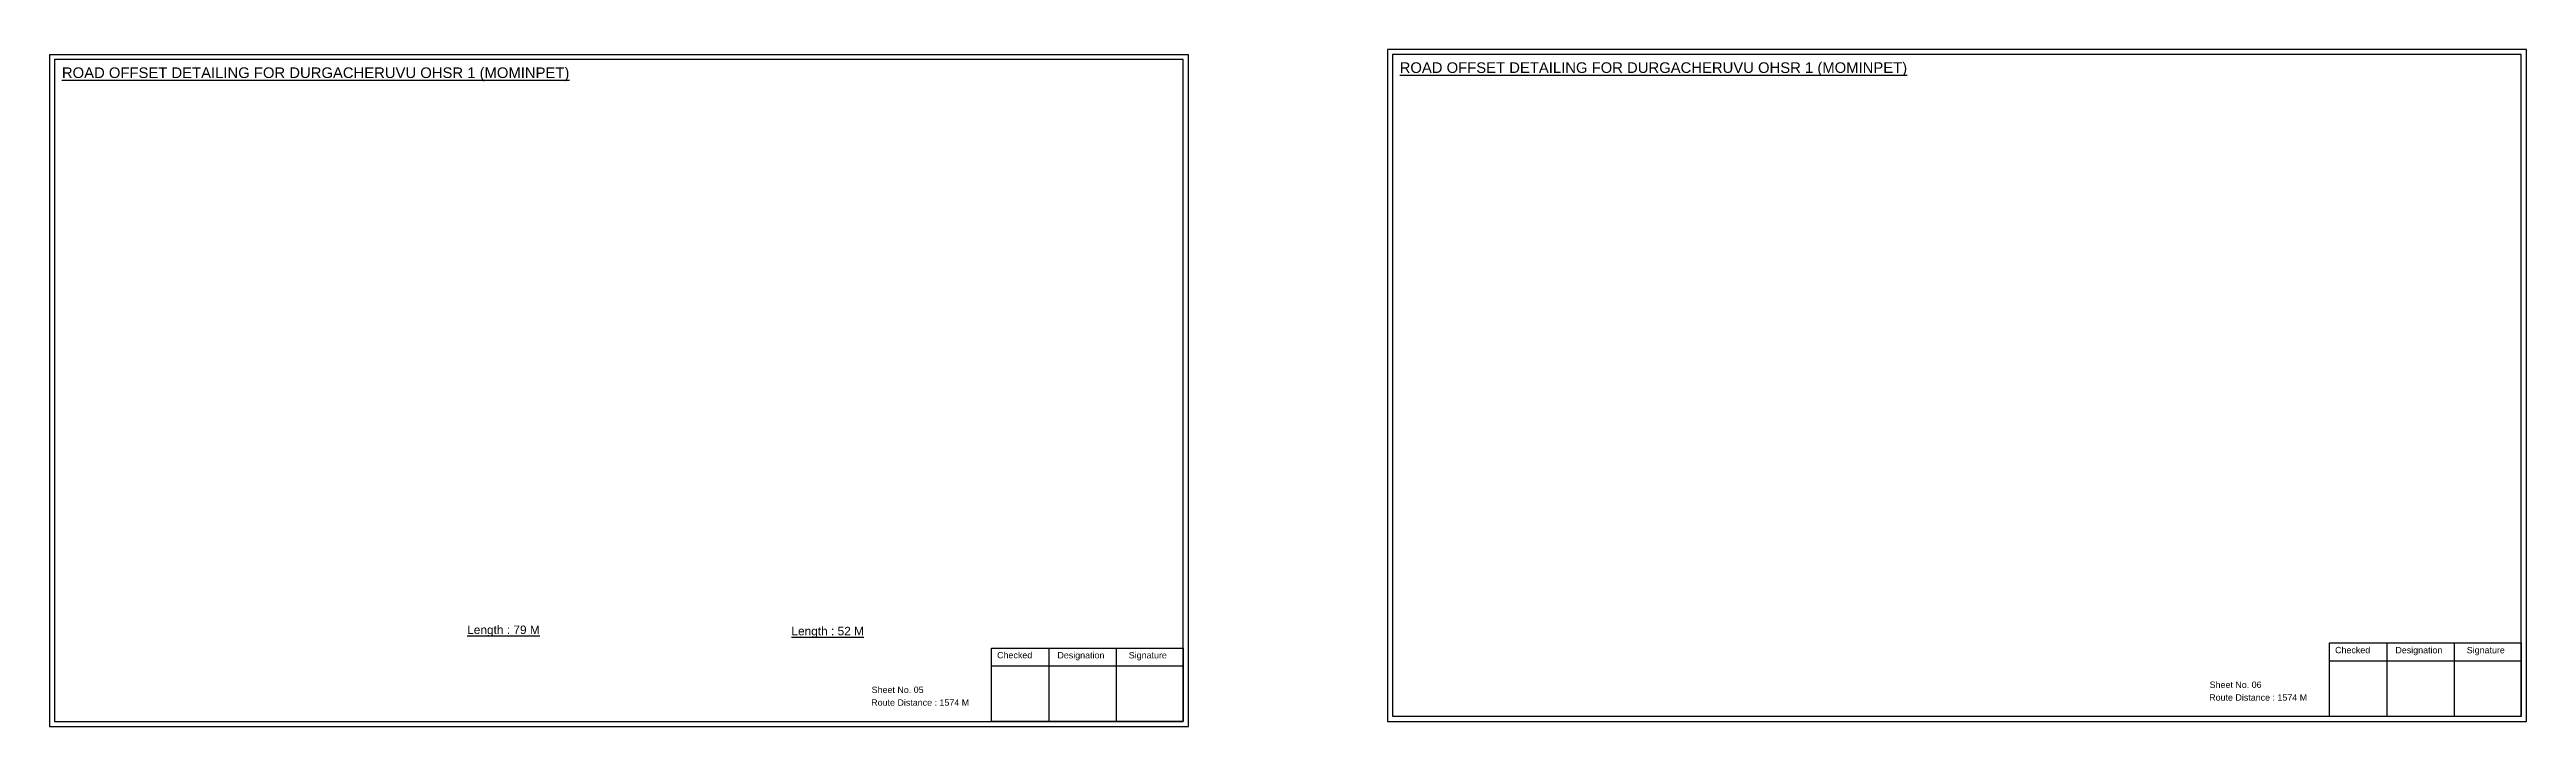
# Model space of a CAD drawing. Header units: inches. Extents: x -117 to 51867, y -12715 to 3423.
# Drawn here: x 31778 to 32945, y -3040 to -2721 of the extents above; entities that cross this region are included whole.
import ezdxf

# ---------------------------------------------------------------- set-up
doc = ezdxf.new("R2010")
doc.units = ezdxf.units.IN
doc.header["$MEASUREMENT"] = 0
doc.layers.add('PDF_Geometry', color=7, linetype='Continuous')
doc.layers.add('PDF_Text', color=5, linetype='Continuous')
doc.styles.add('PDF Arial', font='arial.ttf')
doc.styles.get("Standard").update_dxf_attribs({"font": 'arial.ttf'})

msp = doc.modelspace()

# ---------------------------------------------------------------- texts
at = {"color": 242, "true_color": 0xcd2027}
for s, height, p in [('%%UROAD OFFSET DETAILING FOR DURGACHERUVU OHSR 1 (MOMINPET)', 5, (31783.9, -2734.2)), ('%%UROAD OFFSET DETAILING FOR DURGACHERUVU OHSR 1 (MOMINPET)', 5, (32414, -2731.8)), ('%%ULength : 79 M', 4, (31974.8, -2996.3)), ('%%ULength : 52 M', 4, (32127.5, -2996.9))]:
    msp.add_text(s, height=height, dxfattribs=at).set_placement(p)
for s, p in [('Sheet No. 05', (32165.3, -3024.1)), ('Sheet No. 06', (32795.5, -3021.7)), ('Route Distance : 1574 M', (32165.1, -3030.1)), ('Route Distance : 1574 M', (32795.3, -3027.7))]:
    msp.add_text(s, height=3).set_placement(p)
at = {"layer": 'PDF_Text', "color": 7, "attachment_point": 7, "style": 'PDF Arial'}
for s, insert, char_height in [('Checked', (32224.4, -3007.8), 3), ('Designation', (32252.8, -3008.7), 3.001), ('Signature', (32286.4, -3008.7), 3), ('Checked', (32854.6, -3005.4), 3), ('Designation', (32883, -3006.3), 3.001), ('Signature', (32916.6, -3006.3), 3)]:
    msp.add_mtext(s, dxfattribs=dict(at, insert=insert, char_height=char_height))

# ---------------------------------------------------------------- linework, layer by layer
at = {"layer": 'PDF_Geometry'}
for points in [[(31778.1, -2723.2), (31778.1, -3039.9), (32314.5, -3039.9), (32314.5, -2723.2)], [(31780.4, -2725.5), (31780.4, -3037.5), (32312.1, -3037.5), (32312.1, -2725.5)], [(32408.3, -2720.8), (32408.3, -3037.5), (32944.7, -3037.5), (32944.7, -2720.8)], [(32410.6, -2723.1), (32410.6, -3035), (32942.3, -3035), (32942.3, -2723.1)]]:
    msp.add_lwpolyline(points, close=True, dxfattribs=at)
at = {"layer": 'PDF_Geometry', "color": 242, "true_color": 0xcc1f26}
for points in [[(32312.1, -3037.6), (32221.8, -3037.6), (32221.8, -3003), (32312.1, -3003)], [(32942.3, -3035.1), (32852, -3035.1), (32852, -3000.5), (32942.3, -3000.5)]]:
    msp.add_lwpolyline(points, close=True, dxfattribs=at)
for points in [[(32248.8, -3003), (32248.8, -3037.6)], [(32280.5, -3003), (32280.5, -3037.6)], [(32852, -3008.9), (32942.3, -3008.9)], [(32879, -3000.5), (32879, -3035.1)], [(32910.7, -3000.5), (32910.7, -3035.1)], [(32221.8, -3011.3), (32312.1, -3011.3)]]:
    msp.add_lwpolyline(points, dxfattribs=at)

msp.set_redraw_order([(e.dxf.handle, doc.entitydb.next_handle()) for e in msp.query("TEXT MTEXT ATTDEF DIMENSION ARC_DIMENSION")])  # texts and dimensions are drawn at this point

doc.saveas('drawing.dxf')
